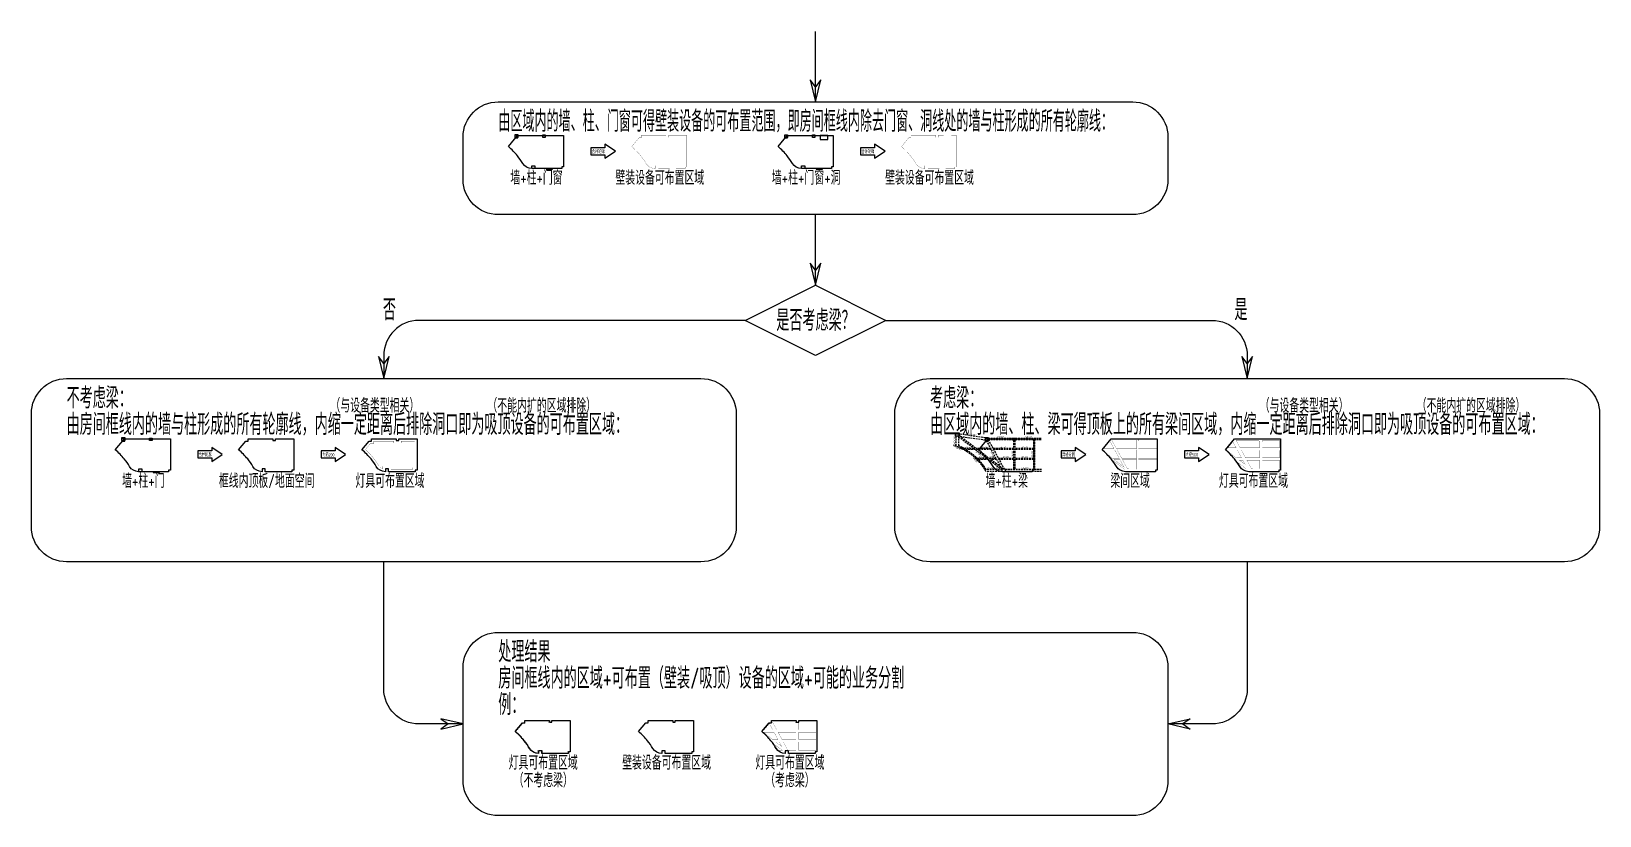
# Model space of a CAD drawing. Header units: millimetres. Extents: x -716506 to 4754388, y -184455 to 3397362.
# Drawn here: x 1947144 to 2392144, y 2538482 to 2760982 of the extents above; entities that cross this region are included whole.
import ezdxf
from ezdxf.enums import TextEntityAlignment as Align

# ---------------------------------------------------------------- set-up
doc = ezdxf.new("R2010")
doc.units = ezdxf.units.MM
doc.header["$LTSCALE"] = 1000
doc.header["$MEASUREMENT"] = 0
doc.linetypes.add('__覆盖_S20-tplt_TEN25IN7$0$DASHED', pattern=[0.75, 0.5, -0.25])
for name, color, linetype, plot in [('AE-HOLE', 201, 'Continuous', False), ('C-XREF-SLCT', 7, 'Continuous', False), ('柱子', 7, 'Continuous', False)]:
    doc.layers.add(name, color=color, linetype=linetype, plot=plot)
for name, color, linetype in [('E-UNIV-DIAG', 2, 'Continuous'), ('E-UNIV-NOTE', 6, 'Continuous'), ('E-UNIV-REV', 6, 'Continuous'), ('S_BEAM', 4, '__覆盖_S20-tplt_TEN25IN7$0$DASHED'), ('S_BEAM_SECD', 142, '__覆盖_S20-tplt_TEN25IN7$0$DASHED'), ('S_BEAM_SECD_TEXT_HORZ', 9, 'Continuous'), ('S_BEAM_SECD_TEXT_VERT', 211, 'Continuous'), ('S_BEAM_TEXT_HORZ', 7, 'Continuous'), ('S_BEAM_TEXT_VERT', 41, 'Continuous'), ('可布置区域（吸顶）', 3, 'Continuous'), ('可布置区域（壁装）', 5, 'Continuous'), ('房间框线', 30, 'Continuous'), ('门窗框线', 114, 'Continuous')]:
    doc.layers.add(name, color=color, linetype=linetype)
doc.styles.add('__覆盖_S20-tplt_TEN25IN7$0$TH-STYLE1', font='Tssdeng.shx', dxfattribs={"width": 0.7, "bigfont": 'Tssdchn.shx'})
doc.styles.add('Acs', font='Stfangso_0.ttf', dxfattribs={"width": 0.7})
doc.styles.add('TH-STYLE3', font='tssdeng.shx', dxfattribs={"width": 0.65, "bigfont": 'tssdchn.shx'})

msp = doc.modelspace()

# ---------------------------------------------------------------- texts
at = {"layer": 'E-UNIV-NOTE', "style": 'TH-STYLE3'}
for s, width, p in [('由区域内的墙、柱、门窗可得壁装设备的可布置范围，即房间框线内除去门窗、洞线处的墙与柱形成的所有轮廓线：', 0.6, (2079644.22, 2735482, 0)), ('否', 0.65, (2046898.55, 2681982, 0)), ('是', 0.65, (2288520.6, 2681982, 0)), ('不考虑梁：', 0.65, (1957144.22, 2656982, 0)), ('考虑梁：', 0.65, (2202144.22, 2656982, 0)), ('由房间框线内的墙与柱形成的所有轮廓线，内缩一定距离后排除洞口即为吸顶设备的可布置区域：', 0.65, (1957144.22, 2649482, 0)), ('由区域内的墙、柱、梁可得顶板上的所有梁间区域，内缩一定距离后排除洞口即为吸顶设备的可布置区域：', 0.65, (2202144.22, 2649482, 0)), ('处理结果', 0.65, (2079644.22, 2584982, 0)), ('房间框线内的区域+可布置（壁装/吸顶）设备的区域+可能的业务分割', 0.65, (2079644.22, 2577482, 0)), ('例：', 0.65, (2079644.22, 2569982, 0))]:
    msp.add_text(s, height=6000, dxfattribs=dict(at, width=width)).set_placement(p, align=Align.MIDDLE_LEFT)
at = {"layer": 'E-UNIV-NOTE', "style": 'TH-STYLE3', "width": 0.7}
for s, height, p in [('合并轮廓', 1000, (2107966.8, 2726965.58, 0)), ('合并轮廓', 1000, (2184493.79, 2726965.58, 0)), ('墙+柱+门窗', 4000, (2090466.8, 2719659.81, 0)), ('壁装设备可布置区域', 4000, (2125466.8, 2719659.81, 0)), ('墙+柱+门窗+洞', 4000, (2166993.79, 2719659.81, 0)), ('壁装设备可布置区域', 4000, (2201993.79, 2719659.81, 0)), ('（与设备类型相关）', 4000, (2044600.79, 2655030.57, 0)), ('（不能内扩的区域排除）', 4000, (2091950.21, 2655030.57, 0)), ('（与设备类型相关）', 4000, (2308292.12, 2655030.57, 0)), ('（不能内扩的区域排除）', 4000, (2355641.55, 2655030.57, 0)), ('合并轮廓', 1000, (1996416.58, 2640965.58, 0)), ('内缩200', 1000, (2031416.58, 2640965.58, 0)), ('梁格分割', 1000, (2241416.58, 2640965.58, 0)), ('内缩500', 1000, (2276416.58, 2640965.58, 0)), ('墙+柱+门', 4000, (1978916.58, 2633659.81, 0)), ('框线内顶板/地面空间', 4000, (2013916.58, 2633659.81, 0)), ('灯具可布置区域', 4000, (2048916.58, 2633659.81, 0)), ('墙+柱+梁', 4000, (2223916.58, 2633659.81, 0)), ('梁间区域', 4000, (2258916.58, 2633659.81, 0)), ('灯具可布置区域', 4000, (2293916.58, 2633659.81, 0)), ('灯具可布置区域', 4000, (2092391.95, 2553705.33, 0)), ('壁装设备可布置区域', 4000, (2127391.95, 2553705.33, 0)), ('灯具可布置区域', 4000, (2162391.95, 2553705.33, 0)), ('（不考虑梁）', 4000, (2092391.95, 2548705.33, 0)), ('（考虑梁）', 4000, (2162391.95, 2548705.33, 0))]:
    msp.add_text(s, height=height, dxfattribs=at).set_placement(p, align=Align.MIDDLE)
at = {"layer": 'E-UNIV-NOTE', "style": 'TH-STYLE3', "width": 0.65}
msp.add_text('是否考虑梁？', height=6000, dxfattribs=at).set_placement((2169644.22, 2678982, 0), align=Align.MIDDLE_CENTER)
at = {"layer": 'S_BEAM_SECD_TEXT_HORZ', "style": '__覆盖_S20-tplt_TEN25IN7$0$TH-STYLE1', "width": 0.7}
for p in [(2212126.21, 2642615.58, 0), (2216086.4, 2639815.58, 0), (2216710.1, 2642615.58, 0), (2219077.12, 2639815.58, 0), (2221963.42, 2642615.58, 0), (2222771.65, 2639815.58, 0), (2228083.32, 2642615.58, 0), (2228083.32, 2639815.58, 0)]:
    msp.add_text('300×600', height=450, rotation=0.0000235, dxfattribs=at).set_placement(p, align=Align.BOTTOM_LEFT)
at = {"layer": 'S_BEAM_SECD_TEXT_VERT', "style": '__覆盖_S20-tplt_TEN25IN7$0$TH-STYLE1', "width": 0.7}
for s, rotation, p in [('400×700', 154.1938547, (2211228.89, 2642527.94, 0)), ('300×700', 136.0559113, (2215912.93, 2639015.45, 0)), ('300×700', 90.0000235, (2231494.4, 2640077.44, 0))]:
    msp.add_text(s, height=450, rotation=rotation, dxfattribs=at).set_placement(p, align=Align.BOTTOM_LEFT)
at = {"layer": 'S_BEAM_TEXT_HORZ', "style": '__覆盖_S20-tplt_TEN25IN7$0$TH-STYLE1', "width": 0.7}
for s, rotation, p in [('700×1200', 351.6912086, (2213307.85, 2646324.38, 0)), ('400×700', 359.821533, (2221177.54, 2645615.58, 0)), ('400×700', 359.821533, (2229227.54, 2645615.57, 0)), ('600×700/1000', 359.821533, (2218382.83, 2636715.57, 0)), ('600×1000', 359.821533, (2228095.21, 2636715.57, 0))]:
    msp.add_text(s, height=450, rotation=rotation, dxfattribs=at).set_placement(p, align=Align.BOTTOM_LEFT)
at = {"layer": 'S_BEAM_TEXT_VERT', "style": '__覆盖_S20-tplt_TEN25IN7$0$TH-STYLE1', "width": 0.7}
for s, rotation, p in [('800×800/1000', 90.0000235, (2209445.18, 2643079.88, 0)), ('400×700', 143.7651481, (2216733.26, 2640995.83, 0)), ('600×700', 118.0701864, (2220553.82, 2640391.54, 0)), ('400×700', 90.0000235, (2225844.4, 2640160.76, 0))]:
    msp.add_text(s, height=450, rotation=rotation, dxfattribs=at).set_placement(p, align=Align.BOTTOM_LEFT)

# ---------------------------------------------------------------- blocks, each defined once
blk = doc.blocks.new('AcsAcadShareArea')
for points in [[(0, 0), (118900, 0), (118900, 85000), (0, 85000)], [(0, 0), (6893, 0), (6893, 2699), (0, 2699)], [(6893, 0), (28409, 0), (28409, 2708), (6893, 2708)], [(0, 733), (0, 733), (0, 0), (0, 0)]]:
    blk.add_lwpolyline(points, close=True)
at = {"insert": (597, 1991), "char_height": 1000, "width": 6073.9, "attachment_point": 1, "style": 'Acs'}
blk.add_mtext('提资文件名：', dxfattribs=at)
at = {"style": 'Acs', "width": 0.8}
blk.add_attdef('唯一编号', (7537, 861), '', height=1000, dxfattribs=at)

# ---------------------------------------------------------------- linework, layer by layer
at = {"layer": 'AE-HOLE', "elevation": 0}
msp.add_lwpolyline([(2173146.62, 2731415.58), (2170996.61, 2731415.58), (2170996.61, 2730265.55), (2173146.62, 2730265.55)], close=True, dxfattribs=at)
at = {"layer": 'E-UNIV-DIAG', "elevation": 0}
for points in [[(2169644.22, 2740982), (2169644.22, 2760982)], [(2169644.22, 2740982), (2171144.22, 2747258.24), (2169644.22, 2745258.24), (2168144.22, 2747258.24), (2169644.22, 2740982)], [(2169644.22, 2688982), (2169644.22, 2708982)], [(2169644.22, 2688982), (2171144.22, 2695258.24), (2169644.22, 2693258.24), (2168144.22, 2695258.24), (2169644.22, 2688982)], [(2047144.22, 2662482), (2048644.22, 2668758.24), (2047144.22, 2666758.24), (2045644.22, 2668758.24), (2047144.22, 2662482)], [(2292144.22, 2662482), (2293644.22, 2668758.24), (2292144.22, 2666758.24), (2290644.22, 2668758.24), (2292144.22, 2662482)], [(2069644.22, 2564482), (2063367.98, 2565982), (2065367.98, 2564482), (2063367.98, 2562982), (2069644.22, 2564482)], [(2269644.22, 2564482), (2275920.47, 2565982), (2273920.47, 2564482), (2275920.47, 2562982), (2269644.22, 2564482)]]:
    msp.add_lwpolyline(points, dxfattribs=at)
for points in [[(2259644.22, 2708982), (2079644.22, 2708982, -0.414213562), (2069644.22, 2718982), (2069644.22, 2730982, -0.414213562), (2079644.22, 2740982), (2259644.22, 2740982, -0.414213562), (2269644.22, 2730982), (2269644.22, 2718982, -0.414213562)], [(2137144.22, 2610482), (1957144.22, 2610482, -0.414213562), (1947144.22, 2620482), (1947144.22, 2652482, -0.414213562), (1957144.22, 2662482), (2137144.22, 2662482, -0.414213562), (2147144.22, 2652482), (2147144.22, 2620482, -0.414213562)], [(2382144.22, 2610482), (2202144.22, 2610482, -0.414213562), (2192144.22, 2620482), (2192144.22, 2652482, -0.414213562), (2202144.22, 2662482), (2382144.22, 2662482, -0.414213562), (2392144.22, 2652482), (2392144.22, 2620482, -0.414213562)], [(2259644.22, 2538482), (2079644.22, 2538482, -0.414213562), (2069644.22, 2548482), (2069644.22, 2580482, -0.414213562), (2079644.22, 2590482), (2259644.22, 2590482, -0.414213562), (2269644.22, 2580482), (2269644.22, 2548482, -0.414213562)]]:
    msp.add_lwpolyline(points, format="xyb", close=True, dxfattribs=at)
msp.add_lwpolyline([(2169644.22, 2688982), (2189644.22, 2678982), (2169644.22, 2668982), (2149644.22, 2678982)], close=True, dxfattribs=at)
for points in [[(2149644.22, 2678982), (2057144.22, 2678982, 0.414213562), (2047144.22, 2668982), (2047144.22, 2662482)], [(2189644.22, 2678982), (2282144.22, 2678982, -0.414213562), (2292144.22, 2668982), (2292144.22, 2662482)], [(2069644.22, 2564482), (2057144.22, 2564482, -0.414213562), (2047144.22, 2574482), (2047144.22, 2610482)], [(2292144.22, 2610482), (2292144.22, 2574482, -0.414213562), (2282144.22, 2564482), (2269644.22, 2564482)]]:
    msp.add_lwpolyline(points, format="xyb", dxfattribs=at)
at = {"layer": 'E-UNIV-NOTE', "elevation": 0}
for points in [[(2112856.98, 2726965.58), (2109856.98, 2728965.58), (2109856.98, 2727965.58), (2105888.34, 2727965.58), (2105888.34, 2725965.58), (2109856.98, 2725965.58), (2109856.98, 2724965.58), (2112856.98, 2726965.58)], [(2189383.97, 2726965.58), (2186383.97, 2728965.58), (2186383.97, 2727965.58), (2182415.34, 2727965.58), (2182415.34, 2725965.58), (2186383.97, 2725965.58), (2186383.97, 2724965.58), (2189383.97, 2726965.58)], [(2001306.76, 2640965.58), (1998306.76, 2642965.58), (1998306.76, 2641965.58), (1994338.13, 2641965.58), (1994338.13, 2639965.58), (1998306.76, 2639965.58), (1998306.76, 2638965.58), (2001306.76, 2640965.58)], [(2036306.76, 2640965.58), (2033306.76, 2642965.58), (2033306.76, 2641965.58), (2029338.13, 2641965.58), (2029338.13, 2639965.58), (2033306.76, 2639965.58), (2033306.76, 2638965.58), (2036306.76, 2640965.58)], [(2246306.76, 2640965.58), (2243306.76, 2642965.58), (2243306.76, 2641965.58), (2239338.13, 2641965.58), (2239338.13, 2639965.58), (2243306.76, 2639965.58), (2243306.76, 2638965.58), (2246306.76, 2640965.58)], [(2281306.76, 2640965.58), (2278306.76, 2642965.58), (2278306.76, 2641965.58), (2274338.13, 2641965.58), (2274338.13, 2639965.58), (2278306.76, 2639965.58), (2278306.76, 2638965.58), (2281306.76, 2640965.58)]]:
    msp.add_lwpolyline(points, dxfattribs=at)
at = {"layer": 'E-UNIV-REV', "const_width": 50, "elevation": 0}
for points in [[(2253174.71, 2644765.58), (2253007.98, 2644765.58), (2251242.67, 2642615.58), (2254344.13, 2642615.58)], [(2260844.4, 2644915.59), (2260694.4, 2644915.59), (2260694.4, 2645215.58), (2253644.42, 2645215.58), (2253644.42, 2645157.75), (2255027.14, 2642615.58), (2260844.4, 2642615.58)], [(2266494.4, 2645215.57), (2261394.4, 2645215.57), (2261394.4, 2644915.59), (2261244.4, 2644915.59), (2261244.4, 2642615.58), (2266494.4, 2642615.58)], [(2256030.27, 2639515.58), (2254349.59, 2639515.58), (2257208.17, 2637349.99)], [(2260844.4, 2642315.58), (2255190.32, 2642315.58), (2256550.11, 2639815.58), (2260844.4, 2639815.58)], [(2260844.4, 2639515.58), (2256713.28, 2639515.58), (2258154.66, 2636865.58), (2258494.4, 2636865.58), (2258494.4, 2636715.57), (2260844.4, 2636715.57)], [(2266494.4, 2642315.58), (2261244.4, 2642315.58), (2261244.4, 2639815.58), (2266494.4, 2639815.58)], [(2266494.4, 2639515.58), (2261244.4, 2639515.58), (2261244.4, 2636715.57), (2266494.4, 2636715.57)]]:
    msp.add_lwpolyline(points, close=True, dxfattribs=at)
for points in [[(2254507.31, 2642315.58), (2250996.34, 2642315.58), (2250961.89, 2642273.62, -0.022146627), (2252178.58, 2641160.29), (2253953.6, 2639815.58), (2255867.1, 2639815.58)], [(2253687.19, 2639515.58), (2253642.32, 2639515.58, -0.032328056), (2255018.29, 2637523.56, 0.090285864), (2255726.86, 2636715.57), (2257383.2, 2636715.57)]]:
    msp.add_lwpolyline(points, format="xyb", close=True, dxfattribs=at)
at = {"layer": 'S_BEAM'}
for p, q in [((2209444.35, 2646115.62, 0), (2209444.35, 2643292.62, 0)), ((2217844.42, 2644969.17, 0), (2209819.47, 2646115.62, 0)), ((2222594.4, 2636555.56, 0), (2209975.14, 2646115.62, 0)), ((2210244.36, 2646115.62, 0), (2210244.34, 2642980.68, 0)), ((2217844.42, 2645676.28, 0), (2210294.35, 2646754.89, 0)), ((2222847.61, 2636865.57, 0), (2210294.35, 2646375.63, 0)), ((2218093.13, 2644915.57, 0), (2222594.4, 2636639.9, 0)), ((2218293.93, 2645612.06, 0), (2218644.42, 2645561.99, 0)), ((2218644.42, 2645615.58, 0), (2225694.4, 2645615.58, 0)), ((2218644.42, 2645215.58, 0), (2225694.4, 2645215.58, 0)), ((2218644.42, 2645157.75, 0), (2223154.66, 2636865.58, 0)), ((2225844.4, 2644915.58, 0), (2225844.4, 2636715.57, 0)), ((2226244.4, 2644915.58, 0), (2226244.4, 2636715.57, 0)), ((2226394.4, 2645615.57, 0), (2233744.4, 2645615.57, 0)), ((2226394.4, 2645215.57, 0), (2233744.4, 2645215.57, 0)), ((2222594.4, 2636715.57, 0), (2217694.9, 2636715.57, 0)), ((2222594.4, 2636115.57, 0), (2218057.69, 2636115.57, 0)), ((2233744.4, 2636715.57, 0), (2223494.4, 2636715.57, 0)), ((2233744.4, 2636115.57, 0), (2223494.4, 2636115.57, 0))]:
    msp.add_line(p, q, dxfattribs=at)
at = {"layer": 'S_BEAM_SECD'}
for p, q in [((2231494.4, 2645215.57, 0), (2231494.4, 2636715.57, 0)), ((2231794.4, 2645215.57, 0), (2231794.4, 2636715.57, 0)), ((2214595.19, 2642615.58, 0), (2211051.13, 2642615.58, 0)), ((2214991.19, 2642315.58, 0), (2211638.71, 2642315.58, 0)), ((2218291.19, 2639815.58, 0), (2215117.65, 2639815.58, 0)), ((2219344.13, 2642615.58, 0), (2215257.6, 2642615.58, 0)), ((2218687.19, 2639515.58, 0), (2215428.76, 2639515.58, 0)), ((2219507.31, 2642315.58, 0), (2215653.6, 2642315.58, 0)), ((2220867.1, 2639815.58, 0), (2218953.6, 2639815.58, 0)), ((2221030.27, 2639515.58, 0), (2219349.59, 2639515.58, 0)), ((2225844.4, 2642615.58, 0), (2220027.14, 2642615.58, 0)), ((2225844.4, 2642315.58, 0), (2220190.32, 2642315.58, 0)), ((2225844.4, 2639815.58, 0), (2221550.11, 2639815.58, 0)), ((2225844.4, 2639515.58, 0), (2221713.28, 2639515.58, 0)), ((2231494.4, 2642615.58, 0), (2226244.4, 2642615.58, 0)), ((2231494.4, 2642315.58, 0), (2226244.4, 2642315.58, 0)), ((2231494.4, 2639815.58, 0), (2226244.4, 2639815.58, 0)), ((2231494.4, 2639515.58, 0), (2226244.4, 2639515.58, 0))]:
    msp.add_line(p, q, dxfattribs=at)
for centre, radius, start, end in [((2203870.5, 2627844.8, 0), 16421.99, 30.2411046, 72.6074502), ((2203886.23, 2627856.81, 0), 16806.01, 61.4239241, 67.7654942), ((2203886.23, 2627856.81, 0), 16706.01, 31.6057438, 59.9380576)]:
    msp.add_arc(centre, radius, start, end, dxfattribs=at)
at = {"layer": '可布置区域（吸顶）', "const_width": 50, "elevation": 0}
for points in [[(2055394.4, 2636765.58), (2049194.4, 2636765.58), (2049194.4, 2637565.58), (2046894.4, 2637565.58), (2046894.4, 2636873.81, -0.182731447), (2045618.74, 2637883.36, 0.034911741), (2044066.08, 2640106.56, 0.023703058), (2042825.88, 2641501.24, 0.015972442), (2041935.07, 2642355.77), (2043338.96, 2644065.58), (2044344.42, 2644065.58), (2044344.42, 2644715.58), (2049994.4, 2644715.58), (2049994.4, 2644215.59), (2052094.4, 2644215.59), (2052094.4, 2644715.58), (2055894.4, 2644715.58), (2055894.4, 2637215.58), (2055394.4, 2637215.58)], [(2289388.42, 2642115.58), (2286452.94, 2642115.58, -0.01561306), (2287310.26, 2641311.44), (2289020.8, 2640015.58), (2290530.64, 2640015.58)], [(2289565.99, 2638598.91, -0.015253322), (2290189.85, 2637626.36, 0.084109078), (2290797.92, 2636915.57), (2291788, 2636915.57)], [(2099369.77, 2556311.11), (2092169.77, 2556311.11), (2092169.77, 2557111.11), (2090869.77, 2557111.11), (2090869.77, 2556318.06, -0.244834107), (2088665.22, 2557671.89, 0.034911741), (2087152.48, 2559837.91, 0.023703058), (2085943.77, 2561197.18, 0.022317977), (2084716.9, 2562344.56), (2086577.92, 2564611.11), (2087319.78, 2564611.11), (2087319.78, 2565261.11), (2093969.77, 2565261.11), (2093969.77, 2564761.12), (2095069.77, 2564761.12), (2095069.77, 2565261.11), (2099869.77, 2565261.11), (2099869.77, 2556761.11), (2099369.77, 2556761.11)], [(2157863.79, 2562161.11), (2154928.31, 2562161.11, -0.01561306), (2155785.63, 2561356.97), (2157496.17, 2560061.11), (2159006.01, 2560061.11)], [(2158041.36, 2558644.43, -0.015253322), (2158665.22, 2557671.89, 0.084109078), (2159273.29, 2556961.09), (2160263.36, 2556961.09)]]:
    msp.add_lwpolyline(points, format="xyb", close=True, dxfattribs=at)
for points in [[(2288074.44, 2644531.35), (2286665.66, 2642815.58), (2289007.68, 2642815.58)], [(2295644.4, 2644715.59), (2295494.4, 2644715.59), (2295494.4, 2645015.58), (2288949.41, 2645015.58), (2290146.03, 2642815.58), (2295644.4, 2642815.58)], [(2301294.4, 2645015.57), (2296594.4, 2645015.57), (2296594.4, 2644715.59), (2296444.4, 2644715.59), (2296444.4, 2642815.58), (2301294.4, 2642815.58)], [(2290911.39, 2639315.58), (2289944.8, 2639315.58), (2291588.82, 2638070.11)], [(2295644.4, 2642115.58), (2290526.77, 2642115.58), (2291669, 2640015.58), (2295644.4, 2640015.58)], [(2295644.4, 2639315.58), (2292049.74, 2639315.58), (2293273.55, 2637065.58), (2293694.4, 2637065.58), (2293694.4, 2636915.57), (2295644.4, 2636915.57)], [(2301294.4, 2642115.58), (2296444.4, 2642115.58), (2296444.4, 2640015.58), (2301294.4, 2640015.58)], [(2301294.4, 2639315.58), (2296444.4, 2639315.58), (2296444.4, 2636915.57), (2301294.4, 2636915.57)], [(2156549.81, 2564576.88), (2155141.03, 2562861.11), (2157483.05, 2562861.11)], [(2164119.77, 2564761.12), (2163969.77, 2564761.12), (2163969.77, 2565061.11), (2157424.78, 2565061.11), (2158621.4, 2562861.11), (2164119.77, 2562861.11)], [(2169769.77, 2565061.09), (2165069.77, 2565061.09), (2165069.77, 2564761.12), (2164919.77, 2564761.12), (2164919.77, 2562861.11), (2169769.77, 2562861.11)], [(2159386.75, 2559361.11), (2158420.17, 2559361.11), (2160064.19, 2558115.63)], [(2164119.77, 2562161.11), (2159002.14, 2562161.11), (2160144.36, 2560061.11), (2164119.77, 2560061.11)], [(2164119.77, 2559361.11), (2160525.11, 2559361.11), (2161748.92, 2557111.11), (2162169.77, 2557111.11), (2162169.77, 2556961.09), (2164119.77, 2556961.09)], [(2169769.77, 2562161.11), (2164919.77, 2562161.11), (2164919.77, 2560061.11), (2169769.77, 2560061.11)], [(2169769.77, 2559361.11), (2164919.77, 2559361.11), (2164919.77, 2556961.09), (2169769.77, 2556961.09)]]:
    msp.add_lwpolyline(points, close=True, dxfattribs=at)
at = {"layer": '可布置区域（壁装）', "const_width": 50, "elevation": 0}
for points in [[(2128264.49, 2722065.58), (2125044.62, 2722065.58), (2125044.62, 2722865.58), (2124144.62, 2722865.58), (2124144.62, 2722065.58), (2124141.42, 2722065.58, -0.263559575), (2121568.51, 2723523.56, 0.034911741), (2120071.75, 2725666.71, 0.023703058), (2118875.63, 2727011.82, 0.024950908), (2117512.1, 2728273.62), (2119558.2, 2730765.58), (2120194.63, 2730765.58), (2120194.63, 2731415.58), (2127244.62, 2731415.58), (2127244.62, 2730915.59), (2127944.62, 2730915.59), (2127944.62, 2731415.58), (2133144.62, 2731415.58), (2133144.62, 2722515.58), (2132644.62, 2722515.58), (2132644.62, 2722065.58), (2130064.49, 2722065.58)], [(2204791.49, 2722065.58), (2201571.61, 2722065.58), (2201571.61, 2722865.58), (2200671.61, 2722865.58), (2200671.61, 2722065.58), (2200668.41, 2722065.58, -0.263559575), (2198095.5, 2723523.56, 0.034911741), (2196598.74, 2725666.71, 0.023703058), (2195402.62, 2727011.82, 0.024950908), (2194039.1, 2728273.62), (2196085.19, 2730765.58), (2196721.63, 2730765.58), (2196721.63, 2731415.58), (2203771.61, 2731415.58), (2203771.61, 2730915.59), (2204471.61, 2730915.59), (2204471.61, 2731415.58), (2205996.61, 2731415.58)], [(2130189.65, 2556111.11), (2126969.77, 2556111.11), (2126969.77, 2556911.11), (2126069.77, 2556911.11), (2126069.77, 2556111.11), (2126066.57, 2556111.11, -0.263559575), (2123493.66, 2557569.08, 0.034911741), (2121996.9, 2559712.24, 0.023703058), (2120800.78, 2561057.34, 0.024950908), (2119437.26, 2562319.14), (2121483.35, 2564811.11), (2122119.78, 2564811.11), (2122119.78, 2565461.11), (2129169.77, 2565461.11), (2129169.77, 2564961.12), (2129869.77, 2564961.12), (2129869.77, 2565461.11), (2135069.77, 2565461.11), (2135069.77, 2556561.11), (2134569.77, 2556561.11), (2134569.77, 2556111.11), (2131989.65, 2556111.11)]]:
    msp.add_lwpolyline(points, format="xyb", dxfattribs=at)
msp.add_lwpolyline([(2208146.62, 2731415.58), (2209671.61, 2731415.58), (2209671.61, 2722515.58), (2209171.61, 2722515.58), (2209171.61, 2722065.58), (2206591.49, 2722065.58)], dxfattribs=at)
at = {"layer": '房间框线', "elevation": 0}
for points in [[(2085091.9, 2731415.58), (2098144.62, 2731415.58), (2098144.62, 2722515.58), (2097644.62, 2722515.58), (2097644.62, 2722065.58), (2089141.42, 2722065.58, -0.263559575), (2086568.51, 2723523.56, 0.034911741), (2085071.75, 2725666.71, 0.023703058), (2083875.63, 2727011.82, 0.024950908), (2082512.1, 2728273.62)], [(2161618.9, 2731415.58), (2174671.61, 2731415.58), (2174671.61, 2722515.58), (2174171.61, 2722515.58), (2174171.61, 2722065.58), (2165668.41, 2722065.58, -0.263559575), (2163095.5, 2723523.56, 0.034911741), (2161598.74, 2725666.71, 0.023703058), (2160402.62, 2727011.82, 0.024950908), (2159039.1, 2728273.62)], [(1973541.68, 2645415.58), (1986594.4, 2645415.58), (1986594.4, 2636515.58), (1986094.4, 2636515.58), (1986094.4, 2636065.58), (1977591.2, 2636065.58, -0.263559575), (1975018.29, 2637523.56, 0.034911741), (1973521.53, 2639666.71, 0.023703058), (1972325.41, 2641011.82, 0.024950908), (1970961.89, 2642273.62)], [(2021094.4, 2636065.58), (2013494.4, 2636065.58), (2013494.4, 2636865.58), (2012594.4, 2636865.58), (2012594.4, 2636065.58), (2012591.2, 2636065.58, -0.263559575), (2010018.29, 2637523.56, 0.034911741), (2008521.53, 2639666.71, 0.023703058), (2007325.41, 2641011.82, 0.024950908), (2005961.89, 2642273.62), (2008007.98, 2644765.58), (2008644.42, 2644765.58), (2008644.42, 2645415.58), (2015694.4, 2645415.58), (2015694.4, 2644915.59), (2016394.4, 2644915.59), (2016394.4, 2645415.58), (2021594.4, 2645415.58), (2021594.4, 2636515.58), (2021094.4, 2636515.58)], [(2056094.4, 2636065.58), (2048494.4, 2636065.58), (2048494.4, 2636865.58), (2047594.4, 2636865.58), (2047594.4, 2636065.58), (2047591.2, 2636065.58, -0.263559575), (2045018.29, 2637523.56, 0.034911741), (2043521.53, 2639666.71, 0.023703058), (2042325.41, 2641011.82, 0.024950908), (2040961.89, 2642273.62), (2043007.98, 2644765.58), (2043644.42, 2644765.58), (2043644.42, 2645415.58), (2050694.4, 2645415.58), (2050694.4, 2644915.59), (2051394.4, 2644915.59), (2051394.4, 2645415.58), (2056594.4, 2645415.58), (2056594.4, 2636515.58), (2056094.4, 2636515.58)], [(2218541.68, 2645415.58), (2231594.4, 2645415.58), (2231594.4, 2636515.58), (2231094.4, 2636515.58), (2231094.4, 2636065.58), (2222591.2, 2636065.58, -0.263559575), (2220018.29, 2637523.56, 0.034911741), (2218521.53, 2639666.71, 0.023703058), (2217325.41, 2641011.82, 0.024950908), (2215961.89, 2642273.62)], [(2253541.68, 2645415.58), (2266594.4, 2645415.58), (2266594.4, 2636515.58), (2266094.4, 2636515.58), (2266094.4, 2636065.58), (2257591.2, 2636065.58, -0.263559575), (2255018.29, 2637523.56, 0.034911741), (2253521.53, 2639666.71, 0.023703058), (2252325.41, 2641011.82, 0.024950908), (2250961.89, 2642273.62)], [(2288541.68, 2645415.58), (2301594.4, 2645415.58), (2301594.4, 2636515.58), (2301094.4, 2636515.58), (2301094.4, 2636065.58), (2292591.2, 2636065.58, -0.263559575), (2290018.29, 2637523.56, 0.034911741), (2288521.53, 2639666.71, 0.023703058), (2287325.41, 2641011.82, 0.024950908), (2285961.89, 2642273.62)], [(2099569.77, 2556111.11), (2091969.77, 2556111.11), (2091969.77, 2556911.11), (2091069.77, 2556911.11), (2091069.77, 2556111.11), (2091066.57, 2556111.11, -0.263559575), (2088493.66, 2557569.08, 0.034911741), (2086996.9, 2559712.24, 0.023703058), (2085800.78, 2561057.34, 0.024950908), (2084437.26, 2562319.14), (2086483.35, 2564811.11), (2087119.78, 2564811.11), (2087119.78, 2565461.11), (2094169.77, 2565461.11), (2094169.77, 2564961.12), (2094869.77, 2564961.12), (2094869.77, 2565461.11), (2100069.77, 2565461.11), (2100069.77, 2556561.11), (2099569.77, 2556561.11)], [(2134569.77, 2556111.11), (2126969.77, 2556111.11), (2126969.77, 2556911.11), (2126069.77, 2556911.11), (2126069.77, 2556111.11), (2126066.57, 2556111.11, -0.263559575), (2123493.66, 2557569.08, 0.034911741), (2121996.9, 2559712.24, 0.023703058), (2120800.78, 2561057.34, 0.024950908), (2119437.26, 2562319.14), (2121483.35, 2564811.11), (2122119.78, 2564811.11), (2122119.78, 2565461.11), (2129169.77, 2565461.11), (2129169.77, 2564961.12), (2129869.77, 2564961.12), (2129869.77, 2565461.11), (2135069.77, 2565461.11), (2135069.77, 2556561.11), (2134569.77, 2556561.11)], [(2169569.77, 2556111.11), (2161969.77, 2556111.11), (2161969.77, 2556911.11), (2161069.77, 2556911.11), (2161069.77, 2556111.11), (2161066.57, 2556111.11, -0.263559575), (2158493.66, 2557569.08, 0.034911741), (2156996.9, 2559712.24, 0.023703058), (2155800.78, 2561057.34, 0.024950908), (2154437.26, 2562319.14), (2156483.35, 2564811.11), (2157119.78, 2564811.11), (2157119.78, 2565461.11), (2164169.77, 2565461.11), (2164169.77, 2564961.12), (2164869.77, 2564961.12), (2164869.77, 2565461.11), (2170069.77, 2565461.11), (2170069.77, 2556561.11), (2169569.77, 2556561.11)]]:
    msp.add_lwpolyline(points, format="xyb", close=True, dxfattribs=at)
at = {"layer": '柱子', "elevation": 0}
for points in [[(2085194.63, 2731615.58), (2084394.63, 2731615.58), (2084394.63, 2731765.58), (2085194.63, 2731765.58), (2085194.63, 2731615.58)], [(2084394.63, 2731615.58), (2085194.63, 2731615.58), (2085194.63, 2730915.58), (2084394.63, 2730915.58)], [(2085194.63, 2730915.58), (2084394.63, 2730915.58), (2084394.63, 2730765.58), (2085194.63, 2730765.58), (2085194.63, 2730915.58)], [(2092244.62, 2731615.59), (2092944.62, 2731615.59), (2092944.62, 2730915.59), (2092244.62, 2730915.59)], [(2160921.63, 2731615.58), (2161721.63, 2731615.58), (2161721.63, 2730915.58), (2160921.63, 2730915.58)], [(2161721.63, 2730915.58), (2160921.63, 2730915.58), (2160921.63, 2730765.58), (2161721.63, 2730765.58), (2161721.63, 2730915.58)], [(2168771.61, 2731615.59), (2169471.61, 2731615.59), (2169471.61, 2730915.59), (2168771.61, 2730915.59)], [(2089144.62, 2722865.58), (2090044.62, 2722865.58), (2090044.62, 2722065.58), (2089144.62, 2722065.58)], [(2165671.61, 2722865.58), (2166571.61, 2722865.58), (2166571.61, 2722065.58), (2165671.61, 2722065.58)], [(1973644.42, 2645615.58), (1972844.42, 2645615.58), (1972844.42, 2645765.58), (1973644.42, 2645765.58), (1973644.42, 2645615.58)], [(1972844.42, 2645615.58), (1973644.42, 2645615.58), (1973644.42, 2644915.58), (1972844.42, 2644915.58)], [(1973644.42, 2644915.58), (1972844.42, 2644915.58), (1972844.42, 2644765.58), (1973644.42, 2644765.58), (1973644.42, 2644915.58)], [(1980694.4, 2645615.59), (1981394.4, 2645615.59), (1981394.4, 2644915.59), (1980694.4, 2644915.59)], [(2209394.35, 2647115.64), (2210394.4, 2647115.64), (2210394.4, 2646115.64), (2209394.35, 2646115.64)], [(2209394.35, 2646815.64), (2210294.35, 2646815.64), (2210294.35, 2646115.64), (2209394.35, 2646115.64)], [(2209394.35, 2646815.64), (2210294.35, 2646815.64), (2210294.35, 2646115.64), (2209394.35, 2646115.64)], [(2218644.42, 2645615.58), (2217844.42, 2645615.58), (2217844.42, 2645765.58), (2218644.42, 2645765.58), (2218644.42, 2645615.58)], [(2217844.42, 2645615.58), (2218644.42, 2645615.58), (2218644.42, 2644915.58), (2217844.42, 2644915.58)], [(2218644.42, 2644915.58), (2217844.42, 2644915.58), (2217844.42, 2644765.58), (2218644.42, 2644765.58), (2218644.42, 2644915.58)], [(2225694.4, 2645615.59), (2226394.4, 2645615.59), (2226394.4, 2644915.59), (2225694.4, 2644915.59)], [(1977594.4, 2636865.58), (1978494.4, 2636865.58), (1978494.4, 2636065.58), (1977594.4, 2636065.58)], [(2222594.4, 2636865.58), (2223494.4, 2636865.58), (2223494.4, 2636065.58), (2222594.4, 2636065.58)]]:
    msp.add_lwpolyline(points, close=True, dxfattribs=at)
at = {"layer": '门窗框线', "elevation": 0}
for points in [[(2095064.49, 2722065.58), (2093264.49, 2722065.58), (2093264.49, 2721865.58), (2095064.49, 2721865.58)], [(2171591.49, 2722065.58), (2169791.49, 2722065.58), (2169791.49, 2721865.58), (2171591.49, 2721865.58)], [(1983514.28, 2636065.58), (1981714.28, 2636065.58), (1981714.28, 2635865.58), (1983514.28, 2635865.58)]]:
    msp.add_lwpolyline(points, close=True, dxfattribs=at)

# ---------------------------------------------------------------- block references
at = {"layer": 'C-XREF-SLCT'}
ref = msp.add_blockref('AcsAcadShareArea', (-1612, -2637.94), dxfattribs=dict(at, xscale=40, yscale=40, zscale=40))
ref.add_attrib('唯一编号', '0', dxfattribs={"layer": '0', "height": 40000, "style": 'TH-STYLE3', "width": 0.65}).set_placement((299884.03, 31794.43), align=Align.BOTTOM_LEFT)

msp.set_redraw_order([(e.dxf.handle, doc.entitydb.next_handle()) for e in msp.query("TEXT MTEXT ATTDEF DIMENSION ARC_DIMENSION")])  # texts and dimensions are drawn at this point

doc.saveas('drawing.dxf')
